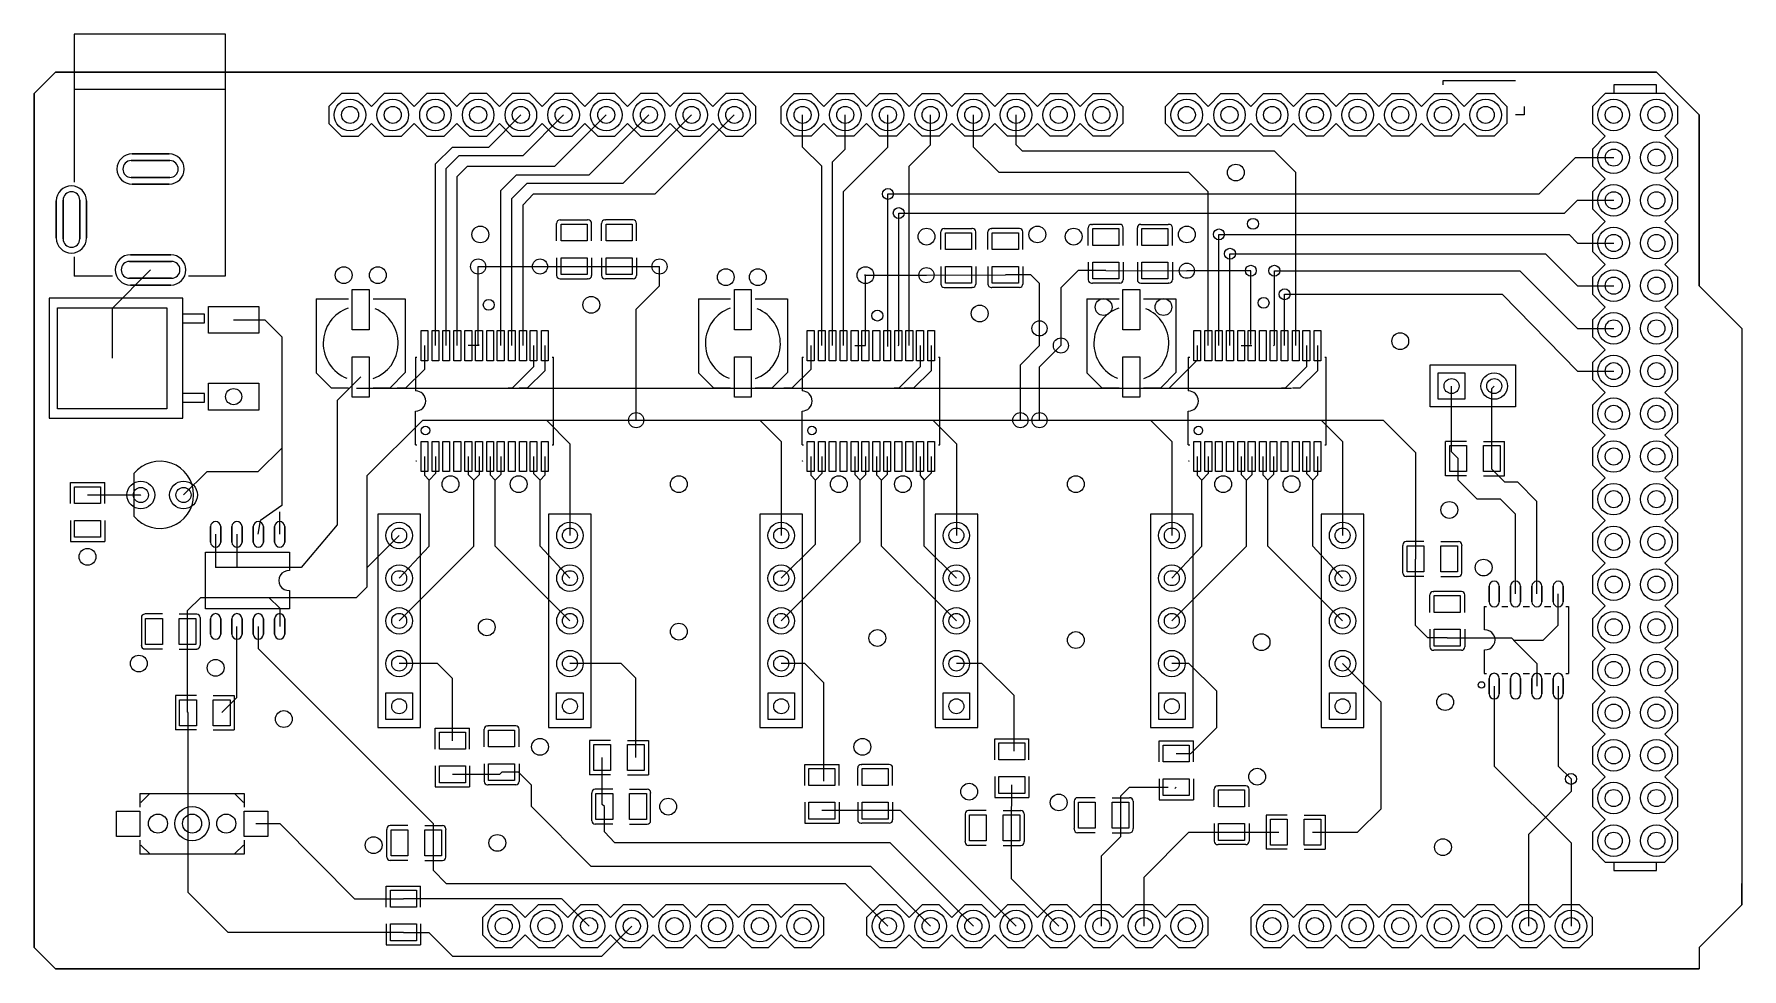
# Model space of a CAD drawing. Header units: millimetres. Extents: x 7 to 109, y -65 to -10.
import ezdxf

# ---------------------------------------------------------------- set-up
doc = ezdxf.new("R2010")
doc.units = ezdxf.units.MM

msp = doc.modelspace()

# ---------------------------------------------------------------- linework, layer by layer
for points in [[(18.87, -9.55), (9.87, -9.55)], [(9.87, -9.55), (9.87, -18.35)], [(18.86, -9.55), (18.86, -23.95)], [(104.01, -11.81), (8.76, -11.81), (7.49, -13.08)], [(106.55, -24.51), (106.55, -14.35), (104.01, -11.81)], [(7.49, -13.08), (7.49, -63.88)], [(18.86, -12.83), (9.86, -12.83)], [(30.86, -13.08), (30.1, -13.84), (29.34, -13.08), (28.32, -13.08), (27.56, -13.84), (26.8, -13.08), (25.78, -13.08), (25.02, -13.84), (25.02, -14.86), (25.78, -15.62), (26.8, -15.62), (27.56, -14.86), (28.32, -15.62), (29.34, -15.62), (30.1, -14.86), (30.86, -15.62), (31.88, -15.62), (32.64, -14.86), (33.4, -15.62), (34.42, -15.62)], [(50.42, -14.35), (50.42, -13.84), (49.66, -13.08), (48.64, -13.08), (47.88, -13.84), (47.12, -13.08), (46.1, -13.08), (45.34, -13.84), (44.58, -13.08), (43.56, -13.08), (42.8, -13.84), (42.04, -13.08), (41.02, -13.08), (40.26, -13.84), (39.5, -13.08), (38.48, -13.08), (37.72, -13.84), (36.96, -13.08), (35.94, -13.08), (35.18, -13.84), (34.42, -13.08), (33.4, -13.08), (32.64, -13.84), (31.88, -13.08), (30.86, -13.08)], [(51.94, -14.35), (51.94, -13.84), (52.71, -13.08), (53.72, -13.08), (54.48, -13.84), (55.25, -13.08)], [(55.25, -13.08), (56.26, -13.08), (57.02, -13.84), (57.78, -13.08), (58.8, -13.08), (59.56, -13.84), (60.32, -13.08), (61.34, -13.08), (62.1, -13.84), (62.86, -13.08), (63.88, -13.08), (64.64, -13.84), (65.41, -13.08), (66.42, -13.08), (67.18, -13.84), (67.95, -13.08), (68.96, -13.08), (69.72, -13.84), (70.49, -13.08), (71.5, -13.08), (72.26, -13.84), (72.26, -14.86), (71.5, -15.62), (70.49, -15.62), (69.72, -14.86), (68.96, -15.62), (67.95, -15.62), (67.18, -14.86), (66.42, -15.62), (65.41, -15.62), (64.64, -14.86), (63.88, -15.62), (62.86, -15.62), (62.1, -14.86), (61.34, -15.62), (60.32, -15.62), (59.56, -14.86), (58.8, -15.62), (57.78, -15.62), (57.02, -14.86), (56.26, -15.62), (55.25, -15.62), (54.48, -14.86), (53.72, -15.62), (52.71, -15.62), (51.94, -14.86), (51.94, -14.35)], [(74.8, -14.35), (74.8, -13.84), (75.56, -13.08), (76.58, -13.08), (77.34, -13.84), (78.1, -13.08), (79.12, -13.08), (79.88, -13.84), (80.64, -13.08), (81.66, -13.08), (82.42, -13.84), (83.19, -13.08), (84.2, -13.08), (84.96, -13.84), (85.73, -13.08), (86.74, -13.08), (87.5, -13.84), (88.26, -13.08), (89.28, -13.08), (90.04, -13.84), (90.8, -13.08), (91.82, -13.08), (92.58, -13.84), (93.34, -13.08)], [(93.34, -13.08), (94.36, -13.08), (95.12, -13.84), (95.12, -14.86), (94.36, -15.62), (93.34, -15.62), (92.58, -14.86), (91.82, -15.62), (90.8, -15.62), (90.04, -14.86), (89.28, -15.62), (88.26, -15.62), (87.5, -14.86), (86.74, -15.62), (85.73, -15.62), (84.96, -14.86), (84.2, -15.62), (83.19, -15.62), (82.42, -14.86), (81.66, -15.62), (80.64, -15.62), (79.88, -14.86), (79.12, -15.62), (78.1, -15.62), (77.34, -14.86), (76.58, -15.62), (75.56, -15.62), (74.8, -14.86), (74.8, -14.35)], [(95.63, -12.32), (92.84, -12.32), (91.31, -12.32), (91.31, -12.57)], [(101.47, -13.08), (100.97, -13.08), (100.2, -13.84), (100.2, -14.86), (100.97, -15.62), (100.2, -16.38), (100.2, -17.4), (100.97, -18.16), (100.2, -18.92), (100.2, -19.94), (100.97, -20.7), (100.2, -21.46), (100.2, -22.48), (100.97, -23.24), (100.2, -24), (100.2, -25.02), (100.97, -25.78), (100.2, -26.54), (100.2, -27.56), (100.97, -28.32)], [(104.01, -13.08), (104.01, -12.57), (101.47, -12.57), (101.47, -13.08)], [(104.52, -38.48), (105.28, -37.72), (105.28, -36.7), (104.52, -35.94), (105.28, -35.18), (105.28, -34.16), (104.52, -33.4), (105.28, -32.64), (105.28, -31.62), (104.52, -30.86), (105.28, -30.1), (105.28, -29.08), (104.52, -28.32), (105.28, -27.56), (105.28, -26.54), (104.52, -25.78), (105.28, -25.02), (105.28, -24), (104.52, -23.24), (105.28, -22.48), (105.28, -21.46), (104.52, -20.7), (105.28, -19.94), (105.28, -18.92), (104.52, -18.16), (105.28, -17.4), (105.28, -16.38), (104.52, -15.62), (105.28, -14.86), (105.28, -13.84), (104.52, -13.08), (101.47, -13.08)], [(96.14, -13.84), (96.14, -14.35), (95.63, -14.35)], [(31.37, -28.07), (31.37, -17.27), (32.38, -16.26), (34.54, -16.26), (36.45, -14.35)], [(32, -28.07), (32, -17.53), (32.77, -16.76), (36.58, -16.76), (38.99, -14.35)], [(32.66, -28.07), (32.66, -18.01), (33.27, -17.4), (38.48, -17.4), (41.53, -14.35)], [(34.42, -15.62), (35.18, -14.86), (35.94, -15.62), (36.96, -15.62), (37.72, -14.86), (38.48, -15.62), (39.5, -15.62), (40.26, -14.86), (41.02, -15.62), (42.04, -15.62), (42.8, -14.86), (43.56, -15.62), (44.58, -15.62), (45.34, -14.86), (46.1, -15.62), (47.12, -15.62), (47.88, -14.86), (48.64, -15.62), (49.66, -15.62), (50.42, -14.86), (50.42, -14.35)], [(35.26, -28.07), (35.26, -18.85), (36.2, -17.91), (40.51, -17.91), (44.07, -14.35)], [(35.92, -28.07), (35.92, -19.33), (36.83, -18.42), (42.54, -18.42), (46.61, -14.35)], [(36.58, -28.07), (36.58, -19.69), (37.21, -19.05), (44.45, -19.05), (49.15, -14.35)], [(54.36, -28.07), (54.36, -17.4), (53.21, -16.26), (53.21, -14.35)], [(54.99, -28.07), (54.99, -17.14), (55.75, -16.38), (55.75, -14.35)], [(55.65, -28.07), (55.65, -18.9), (58.29, -16.26), (58.29, -14.35)], [(59.56, -28.07), (59.56, -17.4), (60.83, -16.13), (60.83, -14.35)], [(76.2, -17.78), (64.9, -17.78), (63.37, -16.26), (63.37, -14.35)], [(81.28, -16.51), (66.29, -16.51), (65.91, -16.13), (65.91, -14.35)], [(58.29, -19.05), (97.03, -19.05), (99.19, -16.89), (101.47, -16.89)], [(82.55, -28.07), (82.55, -17.78), (81.28, -16.51)], [(77.34, -28.07), (77.34, -18.92), (76.2, -17.78)], [(58.29, -28.13), (58.29, -19.05)], [(58.9, -28.07), (58.93, -28.04), (58.93, -20.19)], [(58.93, -20.19), (98.55, -20.19), (99.31, -19.43), (101.47, -19.43)], [(38.58, -21.85), (38.58, -20.8)], [(38.78, -20.6), (38.82, -20.6)], [(38.82, -20.6), (40.42, -20.6)], [(40.46, -20.6), (40.42, -20.6)], [(40.66, -21.85), (40.66, -20.8)], [(41.25, -21.85), (41.25, -20.8)], [(41.45, -20.6), (41.49, -20.6)], [(43.09, -20.6), (41.49, -20.6)], [(43.11, -20.6), (43.09, -20.6)], [(43.13, -20.6), (43.09, -20.6)], [(43.33, -21.85), (43.33, -20.8)], [(61.44, -22.36), (61.44, -21.31)], [(61.64, -21.11), (61.68, -21.11)], [(61.68, -21.11), (63.28, -21.11)], [(63.32, -21.11), (63.28, -21.11)], [(63.52, -22.36), (63.52, -21.31)], [(64.24, -22.36), (64.24, -21.31)], [(64.44, -21.11), (64.48, -21.11)], [(66.08, -21.11), (64.48, -21.11)], [(66.1, -21.11), (66.08, -21.11)], [(66.12, -21.11), (66.08, -21.11)], [(66.32, -22.36), (66.32, -21.31)], [(70.21, -22.11), (70.21, -21.06)], [(70.41, -20.86), (70.45, -20.86)], [(72.05, -20.86), (70.45, -20.86)], [(72.07, -20.86), (72.05, -20.86)], [(72.09, -20.86), (72.05, -20.86)], [(72.29, -22.11), (72.29, -21.06)], [(73.13, -22.11), (73.13, -21.06)], [(73.33, -20.86), (73.37, -20.86)], [(73.37, -20.86), (74.97, -20.86)], [(75.01, -20.86), (74.97, -20.86)], [(75.21, -22.11), (75.21, -21.06)], [(77.98, -21.46), (98.81, -21.46), (99.31, -21.97), (101.47, -21.97)], [(77.98, -28.07), (77.98, -21.46)], [(9.87, -22.79), (9.87, -23.95)], [(38.58, -22.85), (38.58, -23.9)], [(40.66, -22.85), (40.66, -23.9)], [(41.25, -22.85), (41.25, -23.9)], [(43.33, -22.85), (43.33, -23.9)], [(61.44, -23.36), (61.44, -24.41)], [(63.52, -23.36), (63.52, -24.41)], [(64.24, -23.36), (64.24, -24.41)], [(66.32, -23.36), (66.32, -24.41)], [(70.21, -23.11), (70.21, -24.16)], [(72.29, -23.11), (72.29, -24.16)], [(73.13, -23.11), (73.13, -24.16)], [(75.21, -23.11), (75.21, -24.16)], [(78.64, -22.61), (97.41, -22.61), (99.31, -24.51), (101.47, -24.51)], [(78.64, -28.07), (78.64, -22.61)], [(12.15, -23.95), (9.87, -23.95)], [(14.42, -23.57), (12.13, -25.86), (12.13, -28.83)], [(18.86, -23.95), (16.68, -23.95)], [(33.91, -23.37), (37.59, -23.37)], [(33.96, -28.07), (33.91, -28.02), (33.91, -23.37)], [(37.59, -23.37), (44.7, -23.37)], [(38.78, -24.1), (38.82, -24.1)], [(38.8, -24.1), (38.82, -24.1)], [(38.82, -24.1), (40.42, -24.1)], [(40.46, -24.1), (40.42, -24.1)], [(41.45, -24.1), (41.49, -24.1)], [(43.09, -24.1), (41.49, -24.1)], [(43.13, -24.1), (43.09, -24.1)], [(43.31, -32.51), (43.31, -25.91), (44.7, -24.51), (44.7, -23.37)], [(56.9, -23.88), (60.58, -23.88)], [(56.95, -28.07), (56.95, -23.88), (56.9, -23.88)], [(60.58, -23.88), (65.28, -23.86)], [(67.31, -27.05), (67.31, -24.38), (66.79, -23.86), (65.28, -23.86)], [(71.25, -23.61), (69.61, -23.61), (68.58, -24.64), (68.58, -28.07)], [(70.41, -24.36), (70.45, -24.36)], [(72.05, -24.36), (70.45, -24.36)], [(71.25, -23.61), (76.07, -23.62)], [(72.09, -24.36), (72.05, -24.36)], [(73.33, -24.36), (73.37, -24.36)], [(73.35, -24.36), (73.37, -24.36)], [(73.37, -24.36), (74.97, -24.36)], [(75.01, -24.36), (74.97, -24.36)], [(79.88, -23.62), (76.07, -23.62)], [(79.88, -24.51), (79.88, -24.38), (79.88, -23.62)], [(79.88, -28), (79.88, -24.32)], [(81.23, -28.07), (81.28, -28.02), (81.28, -23.62)], [(81.28, -23.62), (95.88, -23.62), (99.31, -27.05), (101.47, -27.05)], [(24.27, -25.29), (24.27, -29.67)], [(24.27, -25.29), (26.19, -25.29)], [(27.66, -25.29), (29.57, -25.29)], [(29.57, -25.29), (29.57, -29.68)], [(47.01, -25.29), (47.01, -29.67)], [(47.01, -25.29), (48.93, -25.29)], [(50.39, -25.29), (52.31, -25.29)], [(52.31, -25.29), (52.31, -29.68)], [(61.64, -24.61), (61.68, -24.61)], [(61.66, -24.61), (61.68, -24.61)], [(61.68, -24.61), (63.28, -24.61)], [(63.32, -24.61), (63.28, -24.61)], [(64.44, -24.61), (64.48, -24.61)], [(66.08, -24.61), (64.48, -24.61)], [(66.12, -24.61), (66.08, -24.61)], [(70.12, -25.29), (70.12, -29.67)], [(70.12, -25.29), (72.04, -25.29)], [(73.5, -25.29), (75.42, -25.29)], [(75.42, -25.29), (75.42, -29.68)], [(81.89, -25.02), (94.84, -25.02), (99.31, -29.59), (101.47, -29.59)], [(81.89, -28.07), (81.89, -25.02)], [(106.55, -24.51), (109.09, -27.05), (109.09, -60.07)], [(16.33, -26.71), (17.63, -26.71), (17.63, -26.21), (16.33, -26.21)], [(19.36, -26.54), (21.21, -26.54), (22.23, -27.56), (22.23, -37.59), (20.96, -38.48)], [(66.17, -32.51), (66.17, -29.21), (67.31, -28.07), (67.31, -27.05)], [(30.71, -28.07), (30.71, -29.49), (29.59, -30.61), (29.1, -30.61)], [(33.96, -28.07), (33.32, -28.07)], [(37.21, -28.07), (37.21, -29.34), (35.94, -30.61), (35.7, -30.61)], [(37.87, -28.07), (37.87, -29.57), (36.83, -30.61), (36.34, -30.61)], [(53.7, -28.07), (53.7, -29.49), (52.58, -30.61), (52.1, -30.61)], [(56.31, -28.07), (56.95, -28.07), (56.95, -28.07)], [(60.2, -28.07), (60.2, -29.34), (58.93, -30.61), (58.65, -30.61)], [(60.86, -28.07), (60.86, -29.57), (59.82, -30.61), (59.25, -30.61)], [(67.31, -32.51), (67.31, -29.34), (68.58, -28.07)], [(76.68, -28.07), (76.68, -28.94), (75.02, -30.61)], [(79.3, -28.07), (79.93, -28.07)], [(83.19, -28.07), (83.19, -29.34), (81.92, -30.61), (81.71, -30.61)], [(83.85, -28.07), (83.85, -29.57), (82.8, -30.61), (82.36, -30.61)], [(100.97, -28.32), (100.2, -29.08), (100.2, -30.1), (100.97, -30.86), (100.2, -31.62), (100.2, -32.64), (100.97, -33.4), (100.2, -34.16), (100.2, -35.18), (100.97, -35.94), (100.2, -36.7), (100.2, -37.72), (100.97, -38.48), (100.2, -39.24), (100.2, -40.26), (100.97, -41.02), (100.2, -41.78), (100.2, -42.8), (100.97, -43.56), (100.2, -44.32), (100.2, -45.34), (100.97, -46.1), (100.2, -46.86), (100.2, -47.88), (100.97, -48.64), (100.2, -49.4), (100.2, -50.42), (100.97, -51.18), (100.2, -51.94), (100.2, -52.96), (100.97, -53.72), (100.2, -54.48), (100.2, -55.5), (100.97, -56.26)], [(30.19, -28.77), (30.27, -28.77)], [(30.19, -28.77), (30.19, -30.77)], [(38.31, -28.77), (38.39, -28.77)], [(38.39, -33.97), (38.39, -28.77)], [(53.18, -28.77), (53.26, -28.77)], [(53.18, -28.77), (53.18, -30.77)], [(61.29, -28.77), (61.38, -28.77)], [(61.38, -33.97), (61.38, -28.77)], [(76.16, -28.77), (76.25, -28.77)], [(76.16, -28.77), (76.16, -30.77)], [(84.28, -28.77), (84.36, -28.77)], [(84.36, -33.97), (84.36, -28.77)], [(26.92, -29.94), (25.53, -31.34), (25.53, -38.74), (23.37, -41.28), (18.29, -41.28)], [(24.27, -29.67), (24.27, -29.69), (25.17, -30.59)], [(28.67, -30.59), (28.67, -30.58), (29.57, -29.68)], [(47.01, -29.67), (47.01, -29.69), (47.91, -30.59)], [(51.41, -30.59), (51.41, -30.58), (52.31, -29.68)], [(70.12, -29.67), (70.12, -29.69), (71.02, -30.59)], [(74.52, -30.59), (74.52, -30.58), (75.42, -29.68)], [(16.33, -31.43), (17.63, -31.43), (17.63, -30.93), (16.33, -30.93)], [(25.17, -30.59), (26.19, -30.59)], [(26.67, -30.61), (82.3, -30.61)], [(27.66, -30.59), (28.67, -30.59)], [(47.91, -30.59), (48.93, -30.59)], [(50.39, -30.59), (51.41, -30.59)], [(71.02, -30.59), (72.04, -30.59)], [(73.5, -30.59), (74.52, -30.59)], [(92.22, -34.8), (91.82, -34.4), (91.82, -30.48)], [(94.22, -34.8), (94.22, -30.62), (94.36, -30.48)], [(30.19, -33.97), (30.19, -31.97)], [(53.18, -33.97), (53.18, -31.97)], [(76.16, -33.97), (76.16, -31.97)], [(20.14, -43.05), (20.7, -43.05), (26.67, -43.05), (27.3, -42.42), (27.3, -35.81), (30.61, -32.51), (66.17, -32.51)], [(37.18, -32.51), (37.97, -32.51), (39.37, -33.91), (39.37, -39.37)], [(49.66, -32.51), (50.67, -32.51), (51.94, -33.78), (51.94, -39.37)], [(60.43, -32.51), (60.96, -32.51), (62.36, -33.91), (62.36, -39.37)], [(66.17, -32.51), (67.31, -32.51)], [(67.3, -32.51), (87.76, -32.51), (89.68, -34.43), (89.68, -40.77)], [(72.5, -32.51), (73.91, -32.51), (75.18, -33.78), (75.18, -39.37)], [(84.07, -32.51), (85.34, -33.78), (85.34, -39.37)], [(16.38, -36.96), (17.78, -35.56), (20.83, -35.56), (22.23, -34.17)], [(30.19, -33.97), (30.27, -33.97)], [(38.31, -33.97), (38.39, -33.97)], [(53.18, -33.97), (53.26, -33.97)], [(61.29, -33.97), (61.38, -33.97)], [(76.16, -33.97), (76.25, -33.97)], [(84.28, -33.97), (84.36, -33.97)], [(92.72, -33.78), (91.47, -33.78)], [(91.47, -35.82), (91.47, -33.78)], [(93.72, -33.78), (94.97, -33.78)], [(94.97, -35.82), (94.97, -33.78)], [(30.71, -34.67), (30.71, -35.79), (30.99, -36.07)], [(31.37, -34.67), (31.37, -35.69), (30.99, -36.07)], [(33.32, -34.67), (33.32, -35.74), (33.66, -36.07)], [(33.96, -34.67), (33.96, -35.76), (33.66, -36.07)], [(34.62, -34.67), (34.62, -35.76), (34.93, -36.07)], [(35.26, -34.67), (35.26, -35.74), (34.93, -36.07)], [(37.21, -34.67), (37.21, -35.69), (37.59, -36.07)], [(37.87, -34.67), (37.87, -35.79), (37.59, -36.07)], [(53.7, -34.67), (53.7, -35.79), (53.98, -36.07)], [(54.36, -34.67), (54.36, -35.69), (53.98, -36.07)], [(56.31, -34.67), (56.31, -35.74), (56.64, -36.07)], [(56.95, -34.67), (56.95, -35.76), (56.64, -36.07)], [(57.61, -34.67), (57.61, -35.76), (57.91, -36.07)], [(58.24, -34.67), (58.24, -35.74), (57.91, -36.07)], [(60.2, -34.67), (60.2, -35.81), (60.45, -36.07)], [(60.86, -34.67), (60.86, -35.66), (60.45, -36.07)], [(76.68, -34.67), (76.68, -35.79), (76.96, -36.07)], [(77.34, -34.67), (77.34, -35.69), (76.96, -36.07)], [(79.3, -34.67), (79.3, -35.74), (79.63, -36.07)], [(79.93, -34.67), (79.93, -35.76), (79.63, -36.07)], [(80.59, -34.67), (80.59, -35.76), (80.9, -36.07)], [(81.23, -34.67), (81.23, -35.74), (80.9, -36.07)], [(83.19, -34.67), (83.19, -35.69), (83.57, -36.07)], [(83.85, -34.67), (83.85, -35.79), (83.57, -36.07)], [(95.63, -42.85), (95.63, -38.1), (94.74, -37.21), (93.34, -37.21), (92.22, -36.08), (92.22, -34.8)], [(96.9, -42.85), (96.9, -37.34), (95.76, -36.2), (95, -36.2), (94.22, -35.42), (94.22, -34.8)], [(9.65, -37.47), (9.65, -36.22)], [(9.65, -36.22), (11.69, -36.22)], [(11.69, -37.47), (11.69, -36.22)], [(13.43, -35.69), (13.43, -38.23)], [(29.21, -44.45), (33.66, -40), (33.66, -36.07)], [(29.21, -41.91), (30.99, -40), (30.99, -36.07)], [(39.37, -44.45), (34.92, -40), (34.93, -36.07)], [(39.37, -41.91), (37.59, -40), (37.59, -36.07)], [(51.94, -44.45), (56.64, -39.75), (56.64, -36.07)], [(51.94, -41.91), (53.98, -39.88), (53.98, -36.07)], [(62.36, -44.45), (57.91, -40), (57.91, -36.07)], [(62.36, -41.91), (60.45, -40), (60.45, -36.07)], [(75.18, -44.45), (79.63, -40), (79.63, -36.07)], [(75.18, -41.91), (76.96, -40), (76.96, -36.07)], [(85.34, -44.45), (80.9, -40), (80.9, -36.07)], [(85.34, -41.91), (83.57, -40), (83.57, -36.07)], [(92.72, -35.82), (91.47, -35.82)], [(93.72, -35.82), (94.97, -35.82)], [(13.84, -36.96), (13.83, -36.97), (10.67, -36.97)], [(9.65, -38.47), (9.65, -39.72)], [(11.69, -38.47), (11.69, -39.72)], [(20.83, -39.3), (20.96, -38.48)], [(22.1, -39.3), (22.1, -37.97)], [(27.94, -48.89), (27.94, -50.8), (30.48, -50.8), (30.48, -38.1), (27.94, -38.1)], [(27.94, -38.1), (27.94, -48.89)], [(38.1, -48.89), (38.1, -50.8), (40.64, -50.8), (40.64, -38.1), (38.1, -38.1)], [(38.1, -38.1), (38.1, -48.89)], [(50.67, -48.89), (50.67, -50.8), (53.21, -50.8), (53.21, -38.1), (50.67, -38.1)], [(50.67, -38.1), (50.67, -48.89)], [(61.09, -48.89), (61.09, -50.8), (63.63, -50.8), (63.63, -38.1), (61.09, -38.1)], [(61.09, -38.1), (61.09, -48.89)], [(73.91, -48.89), (73.91, -50.8), (76.45, -50.8), (76.45, -38.1), (73.91, -38.1)], [(73.91, -38.1), (73.91, -48.89)], [(84.07, -48.89), (84.07, -50.8), (86.61, -50.8), (86.61, -38.1), (84.07, -38.1)], [(84.07, -38.1), (84.07, -48.89)], [(100.97, -56.26), (100.2, -57.02), (100.2, -58.04), (100.97, -58.8), (104.52, -58.8), (105.28, -58.04), (105.28, -57.02), (104.52, -56.26), (105.28, -55.5), (105.28, -54.48), (104.52, -53.72), (105.28, -52.96), (105.28, -51.94), (104.52, -51.18), (105.28, -50.42), (105.28, -49.4), (104.52, -48.64), (105.28, -47.88), (105.28, -46.86), (104.52, -46.1), (105.28, -45.34), (105.28, -44.32), (104.52, -43.56), (105.28, -42.8), (105.28, -41.78), (104.52, -41.02), (105.28, -40.26), (105.28, -39.24), (104.52, -38.48)], [(18.29, -39.3), (18.29, -41.28)], [(19.56, -39.3), (19.56, -41.28)], [(27.3, -41.34), (27.3, -41.28), (29.21, -39.37)], [(9.65, -39.72), (11.69, -39.72)], [(17.69, -43.74), (17.69, -40.37)], [(17.69, -40.37), (22.68, -40.37), (22.68, -41.46)], [(88.93, -39.93), (88.93, -39.97)], [(88.93, -41.57), (88.93, -39.97)], [(90.18, -39.73), (89.13, -39.73)], [(91.18, -39.73), (92.23, -39.73)], [(92.43, -39.93), (92.43, -39.97)], [(92.43, -41.57), (92.43, -39.97)], [(88.93, -41.61), (88.93, -41.57)], [(91.57, -45.45), (90.41, -45.45), (89.68, -44.72), (89.68, -40.77)], [(92.43, -41.59), (92.43, -41.57)], [(92.43, -41.61), (92.43, -41.57)], [(22.68, -42.64), (22.68, -43.74), (17.69, -43.74)], [(90.18, -41.81), (89.13, -41.81)], [(91.18, -41.81), (92.23, -41.81)], [(16.62, -45.09), (16.62, -43.83), (17.4, -43.05), (21.46, -43.05), (22.1, -43.69), (22.1, -44.78)], [(90.53, -43.95), (90.53, -42.9)], [(90.73, -42.7), (90.77, -42.7)], [(92.37, -42.7), (90.77, -42.7)], [(92.39, -42.7), (92.37, -42.7)], [(92.41, -42.7), (92.37, -42.7)], [(92.61, -43.95), (92.61, -42.9)], [(93.77, -43.59), (93.91, -43.59)], [(93.77, -43.59), (93.77, -44.99)], [(94.81, -43.59), (95.18, -43.59)], [(95.5, -45.59), (97.28, -45.59), (98.17, -44.7), (98.17, -42.85)], [(96.08, -43.59), (96.45, -43.59)], [(97.35, -43.59), (97.72, -43.59)], [(98.62, -43.59), (98.77, -43.59)], [(98.77, -43.59), (98.77, -47.59)], [(13.87, -44.25), (13.87, -44.28)], [(13.87, -44.27), (13.87, -44.28)], [(13.87, -44.28), (13.87, -45.89)], [(15.12, -44.04), (14.07, -44.04)], [(16.12, -44.04), (17.17, -44.04)], [(17.37, -44.25), (17.37, -44.28)], [(17.37, -44.28), (17.37, -45.89)], [(16.65, -49.91), (16.62, -49.88), (16.62, -45.09)], [(18.65, -49.91), (19.56, -49.01), (19.56, -44.78)], [(20.83, -44.78), (20.83, -46.1), (31.23, -56.5), (31.23, -57.66)], [(90.53, -44.95), (90.53, -46)], [(91.57, -45.45), (95.38, -45.45), (95.5, -45.58)], [(92.61, -44.95), (92.61, -46)], [(95.5, -45.59), (96.9, -46.99)], [(13.87, -45.92), (13.87, -45.89)], [(15.12, -46.13), (14.07, -46.13)], [(16.12, -46.13), (17.17, -46.13)], [(17.37, -45.92), (17.37, -45.89)], [(90.73, -46.2), (90.77, -46.2)], [(92.37, -46.2), (90.77, -46.2)], [(92.41, -46.2), (92.37, -46.2)], [(93.77, -46.17), (93.77, -47.59)], [(32.38, -51.58), (32.38, -47.88), (31.5, -46.99), (29.21, -46.99)], [(43.29, -52.58), (43.29, -47.86), (42.42, -46.99), (39.37, -46.99)], [(54.48, -53.99), (54.48, -48.13), (53.34, -46.99), (51.94, -46.99)], [(65.79, -52.21), (65.79, -48.89), (63.88, -46.99), (62.36, -46.99)], [(75.44, -52.34), (76.31, -52.34), (77.85, -50.8), (77.85, -48.64), (76.2, -46.99), (75.18, -46.99)], [(83.55, -57.02), (86.23, -57.02), (87.63, -55.63), (87.63, -49.28), (85.34, -46.99)], [(93.77, -47.59), (93.91, -47.59)], [(94.81, -47.59), (95.18, -47.59)], [(96.08, -47.59), (96.45, -47.59)], [(96.9, -46.99), (96.9, -48.33)], [(97.35, -47.59), (97.72, -47.59)], [(98.62, -47.59), (98.77, -47.59)], [(94.36, -48.33), (94.36, -53.09), (98.93, -57.66), (98.93, -62.61)], [(98.17, -48.33), (98.17, -53.09), (98.93, -53.85)], [(17.15, -48.89), (15.9, -48.89)], [(15.9, -48.89), (15.9, -50.93)], [(18.15, -48.89), (19.4, -48.89)], [(19.4, -48.89), (19.4, -50.93)], [(29.46, -62.98), (19.03, -62.98), (16.65, -60.6), (16.65, -49.91)], [(34.47, -50.7), (34.51, -50.7)], [(36.11, -50.7), (34.51, -50.7)], [(36.13, -50.7), (36.11, -50.7)], [(36.15, -50.7), (36.11, -50.7)], [(17.15, -50.93), (15.9, -50.93)], [(18.15, -50.93), (19.4, -50.93)], [(31.36, -52.08), (31.36, -50.83)], [(31.36, -50.83), (33.4, -50.83)], [(33.4, -52.08), (33.4, -50.83)], [(34.27, -51.95), (34.27, -50.9)], [(36.35, -51.95), (36.35, -50.9)], [(41.79, -51.56), (40.54, -51.56)], [(40.54, -51.56), (40.54, -53.6)], [(42.79, -51.56), (44.04, -51.56)], [(44.04, -51.56), (44.04, -53.6)], [(64.64, -52.71), (64.64, -51.46)], [(64.64, -51.46), (66.68, -51.46)], [(66.68, -52.71), (66.68, -51.46)], [(74.42, -52.84), (74.42, -51.59)], [(74.42, -51.59), (76.46, -51.59)], [(76.46, -52.84), (76.46, -51.59)], [(41.42, -55.5), (41.29, -55.37), (41.29, -52.58)], [(31.36, -53.08), (31.36, -54.33)], [(35.31, -53.45), (35.18, -53.58), (32.38, -53.58)], [(33.4, -53.08), (33.4, -54.33)], [(34.27, -52.95), (34.27, -54)], [(60.83, -62.61), (57.28, -59.06), (40.64, -59.06), (37.08, -55.5), (37.08, -54.23), (36.31, -53.45), (35.31, -53.45)], [(36.35, -52.95), (36.35, -54)], [(41.79, -53.6), (40.54, -53.6)], [(42.79, -53.6), (44.04, -53.6)], [(53.34, -54.24), (53.34, -52.99)], [(53.34, -52.99), (55.38, -52.99)], [(55.38, -54.24), (55.38, -52.99)], [(56.49, -54.24), (56.49, -53.19)], [(56.69, -52.99), (56.73, -52.99)], [(58.33, -52.99), (56.73, -52.99)], [(58.35, -52.99), (58.33, -52.99)], [(58.37, -52.99), (58.33, -52.99)], [(58.57, -54.24), (58.57, -53.19)], [(64.64, -53.71), (64.64, -54.96)], [(66.68, -53.71), (66.68, -54.96)], [(74.42, -53.84), (74.42, -55.09)], [(76.46, -53.84), (76.46, -55.09)], [(13.79, -54.72), (19.99, -54.72)], [(13.79, -54.72), (13.79, -55.53)], [(13.84, -55.25), (14.35, -54.74)], [(19.43, -54.74), (19.94, -55.25)], [(19.99, -54.72), (19.99, -55.53)], [(31.36, -54.33), (33.4, -54.33)], [(34.47, -54.2), (34.51, -54.2)], [(36.11, -54.2), (34.51, -54.2)], [(36.15, -54.2), (36.11, -54.2)], [(40.67, -54.66), (40.67, -54.7)], [(40.67, -56.3), (40.67, -54.7)], [(41.92, -54.46), (40.87, -54.46)], [(42.92, -54.46), (43.97, -54.46)], [(44.17, -54.66), (44.17, -54.7)], [(44.17, -56.3), (44.17, -54.7)], [(65.64, -56.77), (65.66, -54.21)], [(70.99, -62.61), (70.99, -58.42), (72.14, -57.28), (72.14, -54.86), (72.66, -54.34), (74.96, -54.34)], [(75.36, -54.42), (75.44, -54.34)], [(77.7, -55.51), (77.7, -54.46)], [(77.9, -54.26), (77.94, -54.26)], [(79.54, -54.26), (77.94, -54.26)], [(79.56, -54.26), (79.54, -54.26)], [(79.58, -54.26), (79.54, -54.26)], [(79.78, -55.51), (79.78, -54.46)], [(98.93, -53.85), (98.93, -54.61), (96.39, -57.15), (96.39, -62.61)], [(63.37, -62.61), (58.42, -57.66), (42.04, -57.66), (41.42, -57.01), (41.42, -55.5)], [(53.34, -55.24), (53.34, -56.49)], [(57.53, -55.74), (54.36, -55.74)], [(55.38, -55.24), (55.38, -56.49)], [(56.49, -55.24), (56.49, -56.29)], [(65.91, -62.61), (59.04, -55.74), (57.53, -55.74)], [(58.57, -55.24), (58.57, -56.29)], [(64.14, -55.73), (63.09, -55.73)], [(64.64, -54.96), (66.68, -54.96)], [(65.14, -55.73), (66.19, -55.73)], [(69.37, -55.17), (69.37, -55.21)], [(69.37, -55.19), (69.37, -55.21)], [(69.37, -55.21), (69.37, -56.81)], [(70.62, -54.97), (69.57, -54.97)], [(71.62, -54.97), (72.67, -54.97)], [(72.87, -55.17), (72.87, -55.21)], [(72.87, -55.21), (72.87, -56.81)], [(74.42, -55.09), (76.46, -55.09)], [(20.69, -56.51), (22.1, -56.51), (26.56, -60.98), (29.46, -60.98)], [(28.48, -56.82), (28.48, -56.86)], [(28.48, -58.46), (28.48, -56.86)], [(29.73, -56.62), (28.68, -56.62)], [(30.73, -56.62), (31.78, -56.62)], [(31.98, -56.82), (31.98, -56.86)], [(31.98, -58.46), (31.98, -56.86)], [(40.67, -56.34), (40.67, -56.3)], [(41.92, -56.54), (40.87, -56.54)], [(42.92, -56.54), (43.97, -56.54)], [(44.17, -56.32), (44.17, -56.3)], [(44.17, -56.34), (44.17, -56.3)], [(53.34, -56.49), (55.38, -56.49)], [(56.69, -56.49), (56.73, -56.49)], [(58.33, -56.49), (56.73, -56.49)], [(58.37, -56.49), (58.33, -56.49)], [(62.89, -55.93), (62.89, -55.97)], [(62.89, -55.95), (62.89, -55.97)], [(62.89, -55.97), (62.89, -57.57)], [(68.45, -62.61), (65.64, -59.8), (65.64, -56.77)], [(66.39, -55.93), (66.39, -55.97)], [(66.39, -55.97), (66.39, -57.57)], [(69.37, -56.85), (69.37, -56.81)], [(72.87, -56.85), (72.87, -56.81)], [(77.7, -56.51), (77.7, -57.56)], [(79.78, -56.51), (79.78, -57.56)], [(82.05, -56), (80.8, -56)], [(80.8, -56), (80.8, -58.04)], [(83.05, -56), (84.3, -56)], [(84.3, -56), (84.3, -58.04)], [(13.79, -57.5), (13.79, -58.32)], [(13.84, -57.79), (14.35, -58.29)], [(19.43, -58.29), (19.94, -57.79)], [(19.99, -57.5), (19.99, -58.32)], [(31.23, -57.66), (31.23, -59.29), (32, -60.07), (55.75, -60.07), (58.29, -62.61)], [(62.89, -57.61), (62.89, -57.57)], [(64.14, -57.81), (63.09, -57.81)], [(65.14, -57.81), (66.19, -57.81)], [(66.39, -57.61), (66.39, -57.57)], [(70.62, -57.05), (69.57, -57.05)], [(71.62, -57.05), (72.67, -57.05)], [(73.53, -62.61), (73.53, -59.69), (76.2, -57.02), (81.55, -57.02)], [(77.9, -57.76), (77.94, -57.76)], [(79.54, -57.76), (77.94, -57.76)], [(79.58, -57.76), (79.54, -57.76)], [(19.99, -58.32), (13.79, -58.32)], [(28.48, -58.5), (28.48, -58.46)], [(29.73, -58.7), (28.68, -58.7)], [(30.73, -58.7), (31.78, -58.7)], [(31.98, -58.48), (31.98, -58.46)], [(31.98, -58.5), (31.98, -58.46)], [(82.05, -58.04), (80.8, -58.04)], [(83.05, -58.04), (84.3, -58.04)], [(101.47, -58.8), (101.47, -59.31), (104.01, -59.31), (104.01, -58.8)], [(28.44, -61.48), (28.44, -60.23)], [(28.44, -60.23), (30.48, -60.23)], [(30.48, -61.48), (30.48, -60.23)], [(109.09, -61.34), (109.09, -60.07)], [(40.51, -62.61), (38.86, -60.96), (38.85, -60.98), (29.46, -60.98)], [(34.93, -61.34), (34.16, -62.1), (34.16, -63.12), (34.93, -63.88), (35.94, -63.88), (36.7, -63.12), (37.47, -63.88), (38.48, -63.88), (39.24, -63.12), (40, -63.88), (41.02, -63.88), (41.78, -63.12), (42.54, -63.88), (43.56, -63.88), (44.32, -63.12), (45.08, -63.88), (46.1, -63.88), (46.86, -63.12), (47.62, -63.88), (48.64, -63.88), (49.4, -63.12), (50.17, -63.88), (51.18, -63.88), (51.94, -63.12), (52.71, -63.88), (53.72, -63.88), (54.48, -63.12), (54.48, -62.61)], [(54.48, -62.61), (54.48, -62.1), (53.72, -61.34), (52.71, -61.34), (51.94, -62.1), (51.18, -61.34), (50.17, -61.34), (49.4, -62.1), (48.64, -61.34), (47.62, -61.34), (46.86, -62.1), (46.1, -61.34), (45.08, -61.34), (44.32, -62.1), (43.56, -61.34), (42.54, -61.34), (41.78, -62.1), (41.02, -61.34), (40, -61.34), (39.24, -62.1), (38.48, -61.34), (37.47, -61.34), (36.7, -62.1), (35.94, -61.34), (34.93, -61.34)], [(77.34, -62.61), (77.34, -62.1), (76.58, -61.34), (75.56, -61.34), (74.8, -62.1), (74.04, -61.34), (73.02, -61.34), (72.26, -62.1), (71.5, -61.34), (70.49, -61.34), (69.72, -62.1), (68.96, -61.34), (67.95, -61.34), (67.18, -62.1), (66.42, -61.34), (65.41, -61.34), (64.64, -62.1), (63.88, -61.34), (62.86, -61.34), (62.1, -62.1), (61.34, -61.34), (60.32, -61.34), (59.56, -62.1), (58.8, -61.34), (57.78, -61.34), (57.02, -62.1), (57.02, -63.12)], [(100.2, -62.61), (100.2, -62.1), (99.44, -61.34), (98.43, -61.34), (97.66, -62.1), (96.9, -61.34), (95.88, -61.34), (95.12, -62.1), (94.36, -61.34), (93.34, -61.34), (92.58, -62.1), (91.82, -61.34), (90.8, -61.34), (90.04, -62.1), (89.28, -61.34), (88.26, -61.34), (87.5, -62.1), (86.74, -61.34), (85.73, -61.34), (84.96, -62.1), (84.2, -61.34), (83.19, -61.34), (82.42, -62.1), (81.66, -61.34), (80.64, -61.34), (79.88, -62.1)], [(106.55, -63.88), (109.09, -61.34)], [(28.44, -62.48), (28.44, -63.73)], [(29.46, -62.98), (30.97, -62.98), (32.38, -64.39), (41.27, -64.39), (43.05, -62.61)], [(30.48, -62.48), (30.48, -63.73)], [(57.02, -63.12), (57.78, -63.88), (58.8, -63.88), (59.56, -63.12), (60.32, -63.88), (61.34, -63.88), (62.1, -63.12), (62.86, -63.88), (63.88, -63.88), (64.64, -63.12), (65.41, -63.88), (66.42, -63.88), (67.18, -63.12), (67.95, -63.88), (68.96, -63.88), (69.72, -63.12), (70.49, -63.88), (71.5, -63.88), (72.26, -63.12), (73.02, -63.88), (74.04, -63.88), (74.8, -63.12), (75.56, -63.88), (76.58, -63.88), (77.34, -63.12), (77.34, -62.61)], [(79.88, -62.1), (79.88, -63.12), (80.64, -63.88), (81.66, -63.88), (82.42, -63.12), (83.19, -63.88), (84.2, -63.88), (84.96, -63.12), (85.73, -63.88), (86.74, -63.88), (87.5, -63.12), (88.26, -63.88), (89.28, -63.88), (90.04, -63.12), (90.8, -63.88), (91.82, -63.88), (92.58, -63.12), (93.34, -63.88), (94.36, -63.88), (95.12, -63.12), (95.88, -63.88), (96.9, -63.88), (97.66, -63.12), (98.43, -63.88), (99.44, -63.88), (100.2, -63.12), (100.2, -62.61)], [(7.49, -63.88), (8.76, -65.15), (9.02, -65.15)], [(28.44, -63.73), (30.48, -63.73)], [(106.55, -63.88), (106.55, -65.15)], [(9.02, -65.15), (106.55, -65.15)]]:
    msp.add_lwpolyline(points)
for points in [[(8.51, -12.07), (8.77, -11.81), (104.01, -11.81), (106.55, -14.35), (106.55, -24.51), (109.09, -27.05), (109.09, -61.34), (106.55, -63.88), (106.55, -65.15), (8.76, -65.15), (8.13, -64.52), (7.49, -63.88), (7.49, -13.08), (8, -12.57), (8.51, -12.07), (8.51, -12.07)], [(13.27, -17.07), (15.57, -17.07)], [(13.32, -16.67), (15.52, -16.67)], [(13.27, -18.07), (15.57, -18.07)], [(13.32, -18.47), (15.52, -18.47)], [(8.81, -21.67), (8.81, -19.47)], [(9.21, -21.72), (9.21, -19.42)], [(10.21, -21.72), (10.21, -19.42)], [(10.61, -21.67), (10.61, -19.47)], [(38.85, -21.85), (38.85, -20.85), (40.4, -20.85), (40.4, -21.85)], [(43.07, -20.85), (43.07, -21.85), (41.52, -21.85), (41.52, -20.85)], [(72.02, -21.11), (72.02, -22.11), (70.47, -22.11), (70.47, -21.11)], [(73.39, -22.11), (73.39, -21.11), (74.94, -21.11), (74.94, -22.11)], [(61.71, -22.36), (61.71, -21.36), (63.26, -21.36), (63.26, -22.36)], [(66.05, -21.36), (66.05, -22.36), (64.5, -22.36), (64.5, -21.36)], [(15.67, -23.07), (13.17, -23.07)], [(15.62, -22.67), (13.22, -22.67)], [(38.85, -23.85), (38.85, -22.85), (40.4, -22.85), (40.4, -23.85)], [(43.07, -22.85), (43.07, -23.85), (41.52, -23.85), (41.52, -22.85)], [(61.71, -24.36), (61.71, -23.36), (63.26, -23.36), (63.26, -24.36)], [(66.05, -23.36), (66.05, -24.36), (64.5, -24.36), (64.5, -23.36)], [(72.02, -23.11), (72.02, -24.11), (70.47, -24.11), (70.47, -23.11)], [(73.39, -24.11), (73.39, -23.11), (74.94, -23.11), (74.94, -24.11)], [(15.67, -24.07), (13.17, -24.07)], [(8.38, -32.4), (16.33, -32.4), (16.33, -25.26), (8.38, -25.26), (8.38, -32.4)], [(15.62, -24.47), (13.22, -24.47)], [(27.42, -24.74), (27.42, -27.14), (26.42, -27.14), (26.42, -24.74)], [(50.16, -24.74), (50.16, -27.14), (49.16, -27.14), (49.16, -24.74)], [(73.27, -24.74), (73.27, -27.14), (72.27, -27.14), (72.27, -24.74)], [(8.88, -31.83), (8.88, -25.83), (15.38, -25.83), (15.38, -31.83)], [(20.86, -25.74), (20.86, -27.34), (17.86, -27.34), (17.86, -25.74)], [(30.51, -28.97), (30.51, -27.17), (30.91, -27.17), (30.91, -28.97)], [(31.17, -28.97), (31.17, -27.17), (31.57, -27.17), (31.57, -28.97)], [(31.8, -28.97), (31.8, -27.17), (32.21, -27.17), (32.21, -28.97)], [(32.46, -28.97), (32.46, -27.17), (32.87, -27.17), (32.87, -28.97)], [(33.12, -28.97), (33.12, -27.17), (33.53, -27.17), (33.53, -28.97)], [(33.76, -28.97), (33.76, -27.17), (34.16, -27.17), (34.16, -28.97)], [(34.42, -28.97), (34.42, -27.17), (34.82, -27.17), (34.82, -28.97)], [(35.05, -28.97), (35.05, -27.17), (35.46, -27.17), (35.46, -28.97)], [(35.71, -28.97), (35.71, -27.17), (36.12, -27.17), (36.12, -28.97)], [(36.37, -28.97), (36.37, -27.17), (36.78, -27.17), (36.78, -28.97)], [(37.01, -28.97), (37.01, -27.17), (37.41, -27.17), (37.41, -28.97)], [(37.67, -28.97), (37.67, -27.17), (38.07, -27.17), (38.07, -28.97)], [(53.49, -28.97), (53.49, -27.17), (53.9, -27.17), (53.9, -28.97)], [(54.15, -28.97), (54.15, -27.17), (54.56, -27.17), (54.56, -28.97)], [(54.79, -28.97), (54.79, -27.17), (55.19, -27.17), (55.19, -28.97)], [(55.45, -28.97), (55.45, -27.17), (55.85, -27.17), (55.85, -28.97)], [(56.11, -28.97), (56.11, -27.17), (56.51, -27.17), (56.51, -28.97)], [(56.74, -28.97), (56.74, -27.17), (57.15, -27.17), (57.15, -28.97)], [(57.4, -28.97), (57.4, -27.17), (57.81, -27.17), (57.81, -28.97)], [(58.04, -28.97), (58.04, -27.17), (58.45, -27.17), (58.45, -28.97)], [(58.7, -28.97), (58.7, -27.17), (59.11, -27.17), (59.11, -28.97)], [(59.36, -28.97), (59.36, -27.17), (59.77, -27.17), (59.77, -28.97)], [(59.99, -28.97), (59.99, -27.17), (60.4, -27.17), (60.4, -28.97)], [(60.66, -28.97), (60.66, -27.17), (61.06, -27.17), (61.06, -28.97)], [(76.48, -28.97), (76.48, -27.17), (76.89, -27.17), (76.89, -28.97)], [(77.14, -28.97), (77.14, -27.17), (77.55, -27.17), (77.55, -28.97)], [(77.77, -28.97), (77.77, -27.17), (78.18, -27.17), (78.18, -28.97)], [(78.44, -28.97), (78.44, -27.17), (78.84, -27.17), (78.84, -28.97)], [(79.1, -28.97), (79.1, -27.17), (79.5, -27.17), (79.5, -28.97)], [(79.73, -28.97), (79.73, -27.17), (80.14, -27.17), (80.14, -28.97)], [(80.39, -28.97), (80.39, -27.17), (80.8, -27.17), (80.8, -28.97)], [(81.03, -28.97), (81.03, -27.17), (81.43, -27.17), (81.43, -28.97)], [(81.69, -28.97), (81.69, -27.17), (82.09, -27.17), (82.09, -28.97)], [(82.35, -28.97), (82.35, -27.17), (82.75, -27.17), (82.75, -28.97)], [(82.98, -28.97), (82.98, -27.17), (83.39, -27.17), (83.39, -28.97)], [(83.64, -28.97), (83.64, -27.17), (84.05, -27.17), (84.05, -28.97)], [(27.42, -28.74), (27.42, -31.14), (26.42, -31.14), (26.42, -28.74)], [(50.16, -28.74), (50.16, -31.14), (49.16, -31.14), (49.16, -28.74)], [(73.27, -28.74), (73.27, -31.14), (72.27, -31.14), (72.27, -28.74)], [(95.63, -29.21), (95.63, -31.72), (90.55, -31.72), (90.55, -29.21), (95.63, -29.21)], [(17.87, -31.91), (17.87, -30.31), (20.86, -30.31), (20.86, -31.91)], [(92.61, -29.69), (92.61, -31.27), (91.03, -31.27), (91.03, -29.69)], [(30.51, -35.57), (30.51, -33.77), (30.91, -33.77), (30.91, -35.57)], [(31.17, -35.57), (31.17, -33.77), (31.57, -33.77), (31.57, -35.57)], [(31.8, -35.57), (31.8, -33.77), (32.21, -33.77), (32.21, -35.57)], [(32.46, -35.57), (32.46, -33.77), (32.87, -33.77), (32.87, -35.57)], [(33.12, -35.57), (33.12, -33.77), (33.53, -33.77), (33.53, -35.57)], [(33.76, -35.57), (33.76, -33.77), (34.16, -33.77), (34.16, -35.57)], [(34.42, -35.57), (34.42, -33.77), (34.82, -33.77), (34.82, -35.57)], [(35.05, -35.57), (35.05, -33.77), (35.46, -33.77), (35.46, -35.57)], [(35.71, -35.57), (35.71, -33.77), (36.12, -33.77), (36.12, -35.57)], [(36.37, -35.57), (36.37, -33.77), (36.78, -33.77), (36.78, -35.57)], [(37.01, -35.57), (37.01, -33.77), (37.41, -33.77), (37.41, -35.57)], [(37.67, -35.57), (37.67, -33.77), (38.07, -33.77), (38.07, -35.57)], [(53.49, -35.57), (53.49, -33.77), (53.9, -33.77), (53.9, -35.57)], [(54.15, -35.57), (54.15, -33.77), (54.56, -33.77), (54.56, -35.57)], [(54.79, -35.57), (54.79, -33.77), (55.19, -33.77), (55.19, -35.57)], [(55.45, -35.57), (55.45, -33.77), (55.85, -33.77), (55.85, -35.57)], [(56.11, -35.57), (56.11, -33.77), (56.51, -33.77), (56.51, -35.57)], [(56.74, -35.57), (56.74, -33.77), (57.15, -33.77), (57.15, -35.57)], [(57.4, -35.57), (57.4, -33.77), (57.81, -33.77), (57.81, -35.57)], [(58.04, -35.57), (58.04, -33.77), (58.45, -33.77), (58.45, -35.57)], [(58.7, -35.57), (58.7, -33.77), (59.11, -33.77), (59.11, -35.57)], [(59.36, -35.57), (59.36, -33.77), (59.77, -33.77), (59.77, -35.57)], [(59.99, -35.57), (59.99, -33.77), (60.4, -33.77), (60.4, -35.57)], [(60.66, -35.57), (60.66, -33.77), (61.06, -33.77), (61.06, -35.57)], [(76.48, -35.57), (76.48, -33.77), (76.89, -33.77), (76.89, -35.57)], [(77.14, -35.57), (77.14, -33.77), (77.55, -33.77), (77.55, -35.57)], [(77.77, -35.57), (77.77, -33.77), (78.18, -33.77), (78.18, -35.57)], [(78.44, -35.57), (78.44, -33.77), (78.84, -33.77), (78.84, -35.57)], [(79.1, -35.57), (79.1, -33.77), (79.5, -33.77), (79.5, -35.57)], [(79.73, -35.57), (79.73, -33.77), (80.14, -33.77), (80.14, -35.57)], [(80.39, -35.57), (80.39, -33.77), (80.8, -33.77), (80.8, -35.57)], [(81.03, -35.57), (81.03, -33.77), (81.43, -33.77), (81.43, -35.57)], [(81.69, -35.57), (81.69, -33.77), (82.09, -33.77), (82.09, -35.57)], [(82.35, -35.57), (82.35, -33.77), (82.75, -33.77), (82.75, -35.57)], [(82.98, -35.57), (82.98, -33.77), (83.39, -33.77), (83.39, -35.57)], [(83.64, -35.57), (83.64, -33.77), (84.05, -33.77), (84.05, -35.57)], [(92.72, -35.57), (91.72, -35.57), (91.72, -34.02), (92.72, -34.02)], [(94.72, -35.57), (93.72, -35.57), (93.72, -34.02), (94.72, -34.02)], [(9.89, -37.47), (9.89, -36.47), (11.44, -36.47), (11.44, -37.47)], [(9.89, -39.47), (9.89, -38.47), (11.44, -38.47), (11.44, -39.47)], [(17.99, -39.76), (17.99, -38.84)], [(18.59, -39.76), (18.59, -38.84)], [(19.26, -39.76), (19.26, -38.84)], [(19.86, -39.76), (19.86, -38.84)], [(20.53, -39.76), (20.53, -38.84)], [(21.13, -39.76), (21.13, -38.84)], [(21.8, -39.76), (21.8, -38.84)], [(22.4, -39.76), (22.4, -38.84)], [(90.18, -41.54), (89.18, -41.54), (89.18, -39.99), (90.18, -39.99)], [(92.18, -41.54), (91.18, -41.54), (91.18, -39.99), (92.18, -39.99)], [(94.06, -42.39), (94.06, -43.31)], [(94.66, -42.39), (94.66, -43.31)], [(95.33, -42.39), (95.33, -43.31)], [(95.93, -42.39), (95.93, -43.31)], [(96.6, -42.39), (96.6, -43.31)], [(97.2, -42.39), (97.2, -43.31)], [(97.87, -42.39), (97.87, -43.31)], [(98.47, -42.39), (98.47, -43.31)], [(92.34, -42.95), (92.34, -43.95), (90.79, -43.95), (90.79, -42.95)], [(14.12, -44.31), (15.12, -44.31), (15.12, -45.86), (14.12, -45.86)], [(16.12, -44.31), (17.12, -44.31), (17.12, -45.86), (16.12, -45.86)], [(17.99, -45.24), (17.99, -44.32)], [(18.59, -45.24), (18.59, -44.32)], [(19.26, -45.24), (19.26, -44.32)], [(19.86, -45.24), (19.86, -44.32)], [(20.53, -45.24), (20.53, -44.32)], [(21.13, -45.24), (21.13, -44.32)], [(21.8, -45.24), (21.8, -44.32)], [(22.4, -45.24), (22.4, -44.32)], [(92.34, -44.95), (92.34, -45.95), (90.79, -45.95), (90.79, -44.95)], [(28.42, -50.32), (28.42, -48.74), (30, -48.74), (30, -50.32)], [(38.58, -50.32), (38.58, -48.74), (40.16, -48.74), (40.16, -50.32)], [(51.16, -50.32), (51.16, -48.74), (52.73, -48.74), (52.73, -50.32)], [(61.57, -50.32), (61.57, -48.74), (63.14, -48.74), (63.14, -50.32)], [(74.4, -50.32), (74.4, -48.74), (75.97, -48.74), (75.97, -50.32)], [(84.56, -50.32), (84.56, -48.74), (86.13, -48.74), (86.13, -50.32)], [(94.06, -47.87), (94.06, -48.79)], [(94.66, -47.87), (94.66, -48.79)], [(95.33, -47.87), (95.33, -48.79)], [(95.93, -47.87), (95.93, -48.79)], [(96.6, -47.87), (96.6, -48.79)], [(97.2, -47.87), (97.2, -48.79)], [(97.87, -47.87), (97.87, -48.79)], [(98.47, -47.87), (98.47, -48.79)], [(16.15, -49.14), (17.15, -49.14), (17.15, -50.69), (16.15, -50.69)], [(18.15, -49.14), (19.15, -49.14), (19.15, -50.69), (18.15, -50.69)], [(31.61, -52.08), (31.61, -51.08), (33.16, -51.08), (33.16, -52.08)], [(36.08, -50.95), (36.08, -51.95), (34.53, -51.95), (34.53, -50.95)], [(40.79, -51.8), (41.79, -51.8), (41.79, -53.35), (40.79, -53.35)], [(42.79, -51.8), (43.79, -51.8), (43.79, -53.35), (42.79, -53.35)], [(64.88, -52.71), (64.88, -51.71), (66.43, -51.71), (66.43, -52.71)], [(74.66, -52.84), (74.66, -51.84), (76.21, -51.84), (76.21, -52.84)], [(31.61, -54.08), (31.61, -53.08), (33.16, -53.08), (33.16, -54.08)], [(36.08, -52.95), (36.08, -53.95), (34.53, -53.95), (34.53, -52.95)], [(53.58, -54.24), (53.58, -53.24), (55.13, -53.24), (55.13, -54.24)], [(58.31, -53.24), (58.31, -54.24), (56.76, -54.24), (56.76, -53.24)], [(64.88, -54.71), (64.88, -53.71), (66.43, -53.71), (66.43, -54.71)], [(74.66, -54.84), (74.66, -53.84), (76.21, -53.84), (76.21, -54.84)], [(41.92, -56.27), (40.92, -56.27), (40.92, -54.72), (41.92, -54.72)], [(43.92, -56.27), (42.92, -56.27), (42.92, -54.72), (43.92, -54.72)], [(79.51, -54.51), (79.51, -55.51), (77.96, -55.51), (77.96, -54.51)], [(12.39, -57.27), (12.39, -55.77), (13.79, -55.77), (13.79, -57.27)], [(19.99, -57.27), (19.99, -55.77), (21.39, -55.77), (21.39, -57.27)], [(53.58, -56.24), (53.58, -55.24), (55.13, -55.24), (55.13, -56.24)], [(58.31, -55.24), (58.31, -56.24), (56.76, -56.24), (56.76, -55.24)], [(69.62, -55.23), (70.62, -55.23), (70.62, -56.78), (69.62, -56.78)], [(71.62, -55.23), (72.62, -55.23), (72.62, -56.78), (71.62, -56.78)], [(29.73, -58.43), (28.73, -58.43), (28.73, -56.88), (29.73, -56.88)], [(31.73, -58.43), (30.73, -58.43), (30.73, -56.88), (31.73, -56.88)], [(63.14, -55.99), (64.14, -55.99), (64.14, -57.54), (63.14, -57.54)], [(65.14, -55.99), (66.14, -55.99), (66.14, -57.54), (65.14, -57.54)], [(79.51, -56.51), (79.51, -57.51), (77.96, -57.51), (77.96, -56.51)], [(81.05, -56.25), (82.05, -56.25), (82.05, -57.8), (81.05, -57.8)], [(83.05, -56.25), (84.05, -56.25), (84.05, -57.8), (83.05, -57.8)], [(28.69, -61.48), (28.69, -60.48), (30.24, -60.48), (30.24, -61.48)], [(28.69, -63.48), (28.69, -62.48), (30.24, -62.48), (30.24, -63.48)]]:
    msp.add_lwpolyline(points, close=True)
for centre, radius in [((26.29, -14.35), 0.94), ((26.29, -14.35), 0.508), ((28.83, -14.35), 0.94), ((28.83, -14.35), 0.508), ((31.37, -14.35), 0.94), ((31.37, -14.35), 0.508), ((33.91, -14.35), 0.94), ((33.91, -14.35), 0.508), ((36.45, -14.35), 0.94), ((36.45, -14.35), 0.508), ((38.99, -14.35), 0.94), ((38.99, -14.35), 0.508), ((41.53, -14.35), 0.94), ((41.53, -14.35), 0.508), ((44.07, -14.35), 0.94), ((44.07, -14.35), 0.508), ((46.61, -14.35), 0.94), ((46.61, -14.35), 0.508), ((49.15, -14.35), 0.94), ((49.15, -14.35), 0.508), ((53.21, -14.35), 0.94), ((53.21, -14.35), 0.508), ((55.75, -14.35), 0.94), ((55.75, -14.35), 0.508), ((58.29, -14.35), 0.94), ((58.29, -14.35), 0.508), ((60.83, -14.35), 0.94), ((60.83, -14.35), 0.508), ((63.37, -14.35), 0.94), ((63.37, -14.35), 0.508), ((65.91, -14.35), 0.94), ((65.91, -14.35), 0.508), ((68.45, -14.35), 0.94), ((68.45, -14.35), 0.508), ((70.99, -14.35), 0.94), ((70.99, -14.35), 0.508), ((76.07, -14.35), 0.94), ((76.07, -14.35), 0.508), ((78.61, -14.35), 0.94), ((78.61, -14.35), 0.508), ((81.15, -14.35), 0.94), ((81.15, -14.35), 0.508), ((83.69, -14.35), 0.94), ((83.69, -14.35), 0.508), ((86.23, -14.35), 0.94), ((86.23, -14.35), 0.508), ((88.77, -14.35), 0.94), ((88.77, -14.35), 0.508), ((91.31, -14.35), 0.94), ((91.31, -14.35), 0.508), ((93.85, -14.35), 0.94), ((93.85, -14.35), 0.508), ((101.47, -14.35), 0.94), ((101.47, -14.35), 0.508), ((104.01, -14.35), 0.94), ((104.01, -14.35), 0.508), ((101.47, -16.89), 0.94), ((104.01, -16.89), 0.94), ((101.47, -16.89), 0.508), ((104.01, -16.89), 0.508), ((78.99, -17.78), 0.5), ((58.29, -19.05), 0.325), ((101.47, -19.43), 0.94), ((101.47, -19.43), 0.508), ((104.01, -19.43), 0.94), ((104.01, -19.43), 0.508), ((58.93, -20.19), 0.325), ((34.04, -21.46), 0.5), ((60.58, -21.59), 0.5), ((67.18, -21.46), 0.5), ((69.34, -21.59), 0.5), ((76.07, -21.46), 0.5), ((77.98, -21.46), 0.325), ((80.01, -20.83), 0.325), ((101.47, -21.97), 0.94), ((104.01, -21.97), 0.94), ((78.64, -22.61), 0.325), ((101.47, -21.97), 0.508), ((104.01, -21.97), 0.508), ((33.91, -23.37), 0.45), ((37.59, -23.37), 0.45), ((44.7, -23.37), 0.45), ((76.07, -23.62), 0.45), ((79.88, -23.62), 0.325), ((81.28, -23.62), 0.325), ((25.91, -23.88), 0.5), ((27.94, -23.88), 0.5), ((48.64, -24), 0.5), ((50.55, -24), 0.5), ((56.95, -23.88), 0.5), ((60.58, -23.88), 0.45), ((101.47, -24.51), 0.94), ((101.47, -24.51), 0.508), ((104.01, -24.51), 0.94), ((104.01, -24.51), 0.508), ((34.54, -25.65), 0.325), ((40.64, -25.65), 0.5), ((71.12, -25.78), 0.5), ((74.68, -25.78), 0.5), ((80.64, -25.53), 0.325), ((81.89, -25.02), 0.325), ((57.66, -26.29), 0.325), ((63.75, -26.16), 0.5), ((101.47, -27.05), 0.94), ((104.01, -27.05), 0.94), ((67.31, -27.05), 0.45), ((88.77, -27.81), 0.5), ((101.47, -27.05), 0.508), ((104.01, -27.05), 0.508), ((68.58, -28.07), 0.45), ((101.47, -29.59), 0.94), ((101.47, -29.59), 0.508), ((104.01, -29.59), 0.94), ((104.01, -29.59), 0.508), ((91.82, -30.48), 0.445), ((94.36, -30.48), 0.787), ((94.36, -30.48), 0.445), ((19.36, -31.11), 0.48), ((101.47, -32.13), 0.94), ((104.01, -32.13), 0.94), ((43.31, -32.51), 0.45), ((66.17, -32.51), 0.45), ((67.31, -32.51), 0.45), ((101.47, -32.13), 0.508), ((104.01, -32.13), 0.508), ((30.78, -33.13), 0.254), ((53.77, -33.13), 0.254), ((76.76, -33.13), 0.254), ((101.47, -34.67), 0.94), ((101.47, -34.67), 0.508), ((104.01, -34.67), 0.94), ((104.01, -34.67), 0.508), ((30.23, -34.93), 0.00991), ((53.21, -34.93), 0.00991), ((76.2, -34.93), 0.00991), ((13.84, -36.96), 0.826), ((13.84, -36.96), 0.45), ((16.38, -36.96), 0.826), ((16.38, -36.96), 0.45), ((32.26, -36.32), 0.5), ((36.32, -36.32), 0.5), ((45.85, -36.32), 0.5), ((55.37, -36.32), 0.5), ((59.18, -36.32), 0.5), ((69.47, -36.32), 0.5), ((78.23, -36.32), 0.5), ((82.3, -36.32), 0.5), ((101.47, -37.21), 0.94), ((104.01, -37.21), 0.94), ((91.69, -37.85), 0.5), ((101.47, -37.21), 0.508), ((104.01, -37.21), 0.508), ((29.21, -39.37), 0.787), ((39.37, -39.37), 0.787), ((51.94, -39.37), 0.787), ((62.36, -39.37), 0.787), ((75.18, -39.37), 0.787), ((85.34, -39.37), 0.787), ((29.21, -39.37), 0.445), ((39.37, -39.37), 0.445), ((51.94, -39.37), 0.445), ((62.36, -39.37), 0.445), ((75.18, -39.37), 0.445), ((85.34, -39.37), 0.445), ((101.47, -39.75), 0.94), ((101.47, -39.75), 0.508), ((104.01, -39.75), 0.94), ((104.01, -39.75), 0.508), ((10.67, -40.64), 0.5), ((29.21, -41.91), 0.787), ((29.21, -41.91), 0.445), ((39.37, -41.91), 0.787), ((39.37, -41.91), 0.445), ((51.94, -41.91), 0.787), ((51.94, -41.91), 0.445), ((62.36, -41.91), 0.787), ((62.36, -41.91), 0.445), ((75.18, -41.91), 0.787), ((75.18, -41.91), 0.445), ((85.34, -41.91), 0.787), ((85.34, -41.91), 0.445), ((93.73, -41.28), 0.5), ((101.47, -42.29), 0.94), ((104.01, -42.29), 0.94), ((101.47, -42.29), 0.508), ((104.01, -42.29), 0.508), ((29.21, -44.45), 0.787), ((39.37, -44.45), 0.787), ((51.94, -44.45), 0.787), ((62.36, -44.45), 0.787), ((75.18, -44.45), 0.787), ((85.34, -44.45), 0.787), ((29.21, -44.45), 0.445), ((34.42, -44.83), 0.5), ((39.37, -44.45), 0.445), ((45.85, -45.09), 0.5), ((51.94, -44.45), 0.445), ((62.36, -44.45), 0.445), ((75.18, -44.45), 0.445), ((85.34, -44.45), 0.445), ((101.47, -44.83), 0.94), ((101.47, -44.83), 0.508), ((104.01, -44.83), 0.94), ((104.01, -44.83), 0.508), ((57.66, -45.47), 0.5), ((69.47, -45.59), 0.5), ((80.52, -45.72), 0.5), ((13.72, -46.99), 0.5), ((29.21, -46.99), 0.787), ((29.21, -46.99), 0.445), ((39.37, -46.99), 0.787), ((39.37, -46.99), 0.445), ((51.94, -46.99), 0.787), ((51.94, -46.99), 0.445), ((62.36, -46.99), 0.787), ((62.36, -46.99), 0.445), ((75.18, -46.99), 0.787), ((75.18, -46.99), 0.445), ((85.34, -46.99), 0.787), ((85.34, -46.99), 0.445), ((101.47, -47.37), 0.94), ((104.01, -47.37), 0.94), ((18.29, -47.24), 0.5), ((101.47, -47.37), 0.508), ((104.01, -47.37), 0.508), ((93.6, -48.26), 0.191), ((29.21, -49.53), 0.445), ((39.37, -49.53), 0.445), ((51.94, -49.53), 0.445), ((62.36, -49.53), 0.445), ((75.18, -49.53), 0.445), ((85.34, -49.53), 0.445), ((91.44, -49.28), 0.5), ((101.47, -49.91), 0.94), ((101.47, -49.91), 0.508), ((104.01, -49.91), 0.94), ((104.01, -49.91), 0.508), ((22.35, -50.29), 0.5), ((37.59, -51.94), 0.5), ((56.77, -51.94), 0.5), ((101.47, -52.45), 0.94), ((104.01, -52.45), 0.94), ((101.47, -52.45), 0.508), ((104.01, -52.45), 0.508), ((80.26, -53.72), 0.5), ((98.93, -53.85), 0.325), ((63.12, -54.61), 0.5), ((68.45, -55.25), 0.5), ((101.47, -54.99), 0.94), ((101.47, -54.99), 0.508), ((104.01, -54.99), 0.94), ((104.01, -54.99), 0.508), ((16.89, -56.51), 1.02), ((45.21, -55.5), 0.5), ((14.86, -56.51), 0.568), ((16.89, -56.51), 0.568), ((18.92, -56.51), 0.568), ((101.47, -57.53), 0.94), ((104.01, -57.53), 0.94), ((27.69, -57.79), 0.5), ((35.05, -57.66), 0.5), ((91.31, -57.91), 0.5), ((101.47, -57.53), 0.508), ((104.01, -57.53), 0.508), ((35.43, -62.61), 0.94), ((37.97, -62.61), 0.94), ((40.51, -62.61), 0.94), ((43.05, -62.61), 0.94), ((45.59, -62.61), 0.94), ((48.13, -62.61), 0.94), ((50.67, -62.61), 0.94), ((53.21, -62.61), 0.94), ((58.29, -62.61), 0.94), ((60.83, -62.61), 0.94), ((63.37, -62.61), 0.94), ((65.91, -62.61), 0.94), ((68.45, -62.61), 0.94), ((70.99, -62.61), 0.94), ((73.53, -62.61), 0.94), ((76.07, -62.61), 0.94), ((81.15, -62.61), 0.94), ((83.69, -62.61), 0.94), ((86.23, -62.61), 0.94), ((88.77, -62.61), 0.94), ((91.31, -62.61), 0.94), ((93.85, -62.61), 0.94), ((96.39, -62.61), 0.94), ((98.93, -62.61), 0.94), ((35.43, -62.61), 0.508), ((37.97, -62.61), 0.508), ((40.51, -62.61), 0.508), ((43.05, -62.61), 0.508), ((45.59, -62.61), 0.508), ((48.13, -62.61), 0.508), ((50.67, -62.61), 0.508), ((53.21, -62.61), 0.508), ((58.29, -62.61), 0.508), ((60.83, -62.61), 0.508), ((63.37, -62.61), 0.508), ((65.91, -62.61), 0.508), ((68.45, -62.61), 0.508), ((70.99, -62.61), 0.508), ((73.53, -62.61), 0.508), ((76.07, -62.61), 0.508), ((81.15, -62.61), 0.508), ((83.69, -62.61), 0.508), ((86.23, -62.61), 0.508), ((88.77, -62.61), 0.508), ((91.31, -62.61), 0.508), ((93.85, -62.61), 0.508), ((96.39, -62.61), 0.508), ((98.93, -62.61), 0.508)]:
    msp.add_circle(centre, radius)
for centre, radius, start, end in [((13.32, -17.57), 0.9, 450, 270), ((13.27, -17.57), 0.5, 450, 270), ((15.52, -17.57), 0.9, 270, 450), ((15.57, -17.57), 0.5, 270, 450), ((9.71, -19.47), 0.9, 360, 540), ((9.71, -19.42), 0.5, 360, 540), ((38.78, -20.8), 0.2, 90, 180), ((40.46, -20.8), 0.2, 0, 90), ((41.45, -20.8), 0.2, 90, 180), ((43.13, -20.8), 0.2, 0, 90), ((61.64, -21.31), 0.2, 90, 180), ((63.32, -21.31), 0.2, 0, 90), ((64.44, -21.31), 0.2, 90, 180), ((66.12, -21.31), 0.2, 0, 90), ((70.41, -21.06), 0.2, 90, 180), ((72.09, -21.06), 0.2, 0, 90), ((73.33, -21.06), 0.2, 90, 180), ((75.01, -21.06), 0.2, 0, 90), ((9.71, -21.67), 0.9, 540, 360), ((9.71, -21.72), 0.5, 540, 360), ((13.22, -23.57), 0.9, 90, 270), ((13.17, -23.57), 0.5, 90, 270), ((15.62, -23.57), 0.9, 270, 90), ((15.67, -23.57), 0.5, 270, 90), ((38.78, -23.9), 0.2, 180, 270), ((40.46, -23.9), 0.2, 270, 0), ((41.45, -23.9), 0.2, 180, 270), ((43.13, -23.9), 0.2, 270, 0), ((70.41, -24.16), 0.2, 180, 270), ((72.09, -24.16), 0.2, 270, 0), ((73.33, -24.16), 0.2, 180, 270), ((75.01, -24.16), 0.2, 270, 0), ((61.64, -24.41), 0.2, 180, 270), ((63.32, -24.41), 0.2, 270, 0), ((64.44, -24.41), 0.2, 180, 270), ((66.12, -24.41), 0.2, 270, 0), ((26.92, -27.94), 2.23, 109.6525, 248.4601), ((26.92, -27.94), 2.23, 289.6547, 67.3789), ((49.66, -27.94), 2.23, 109.6525, 248.4601), ((49.66, -27.94), 2.23, 289.6547, 67.3789), ((72.77, -27.94), 2.23, 109.6525, 248.4601), ((72.77, -27.94), 2.23, 289.6547, 67.3789), ((30.19, -31.37), 0.6, 270, 90), ((53.18, -31.37), 0.6, 270, 90), ((76.16, -31.37), 0.6, 270, 90), ((17.23, -32.13), 0.2, 90, 90), ((14.98, -36.95), 2, 219.3259, 140.6741), ((18.29, -38.84), 0.3, 0, 180), ((19.56, -38.84), 0.3, 0, 180), ((20.83, -38.84), 0.3, 0, 180), ((22.1, -38.84), 0.3, 0, 180), ((18.29, -39.76), 0.3, 180, 0), ((19.56, -39.76), 0.3, 180, 0), ((20.83, -39.76), 0.3, 180, 0), ((22.1, -39.76), 0.3, 180, 0), ((89.13, -39.93), 0.2, 90, 180), ((92.23, -39.93), 0.2, 360, 90), ((22.64, -42.05), 0.592, 85.6697, 274.3303), ((89.13, -41.61), 0.2, 180, 270), ((92.23, -41.61), 0.2, 270, 0), ((94.36, -42.39), 0.3, 360, 180), ((95.63, -42.39), 0.3, 360, 180), ((96.9, -42.39), 0.3, 360, 180), ((98.17, -42.39), 0.3, 360, 180), ((90.73, -42.9), 0.2, 90, 180), ((92.41, -42.9), 0.2, 0, 90), ((94.36, -43.31), 0.3, 180, 360), ((95.63, -43.31), 0.3, 180, 360), ((96.9, -43.31), 0.3, 180, 360), ((98.17, -43.31), 0.3, 180, 360), ((14.07, -44.25), 0.2, 90, 180), ((17.17, -44.25), 0.2, 360, 90), ((18.29, -44.32), 0.3, 0, 180), ((19.56, -44.32), 0.3, 0, 180), ((20.83, -44.32), 0.3, 0, 180), ((22.1, -44.32), 0.3, 0, 180), ((18.29, -45.24), 0.3, 180, 0), ((19.56, -45.24), 0.3, 180, 0), ((20.83, -45.24), 0.3, 180, 0), ((22.1, -45.24), 0.3, 180, 0), ((93.82, -45.58), 0.592, 265.6697, 94.3303), ((14.07, -45.92), 0.2, 180, 270), ((17.17, -45.92), 0.2, 270, 0), ((90.73, -46), 0.2, 180, 270), ((92.41, -46), 0.2, 270, 0), ((94.36, -47.87), 0.3, 360, 180), ((95.63, -47.87), 0.3, 360, 180), ((96.9, -47.87), 0.3, 360, 180), ((98.17, -47.87), 0.3, 360, 180), ((94.36, -48.79), 0.3, 180, 360), ((95.63, -48.79), 0.3, 180, 360), ((96.9, -48.79), 0.3, 180, 360), ((98.17, -48.79), 0.3, 180, 360), ((34.47, -50.9), 0.2, 90, 180), ((36.15, -50.9), 0.2, 0, 90), ((56.69, -53.19), 0.2, 90, 180), ((58.37, -53.19), 0.2, 0, 90), ((34.47, -54), 0.2, 180, 270), ((36.15, -54), 0.2, 270, 0), ((40.87, -54.66), 0.2, 90, 180), ((43.97, -54.66), 0.2, 360, 90), ((77.9, -54.46), 0.2, 90, 180), ((79.58, -54.46), 0.2, 0, 90), ((63.09, -55.93), 0.2, 90, 180), ((66.19, -55.93), 0.2, 360, 90), ((69.57, -55.17), 0.2, 90, 180), ((72.67, -55.17), 0.2, 360, 90), ((28.68, -56.82), 0.2, 90, 180), ((31.78, -56.82), 0.2, 360, 90), ((40.87, -56.34), 0.2, 180, 270), ((43.97, -56.34), 0.2, 270, 0), ((56.69, -56.29), 0.2, 180, 270), ((58.37, -56.29), 0.2, 270, 0), ((69.57, -56.85), 0.2, 180, 270), ((72.67, -56.85), 0.2, 270, 0), ((63.09, -57.61), 0.2, 180, 270), ((66.19, -57.61), 0.2, 270, 0), ((77.9, -57.56), 0.2, 180, 270), ((79.58, -57.56), 0.2, 270, 0), ((28.68, -58.5), 0.2, 180, 270), ((31.78, -58.5), 0.2, 270, 0)]:
    msp.add_arc(centre, radius, start, end)

doc.saveas('drawing.dxf')
